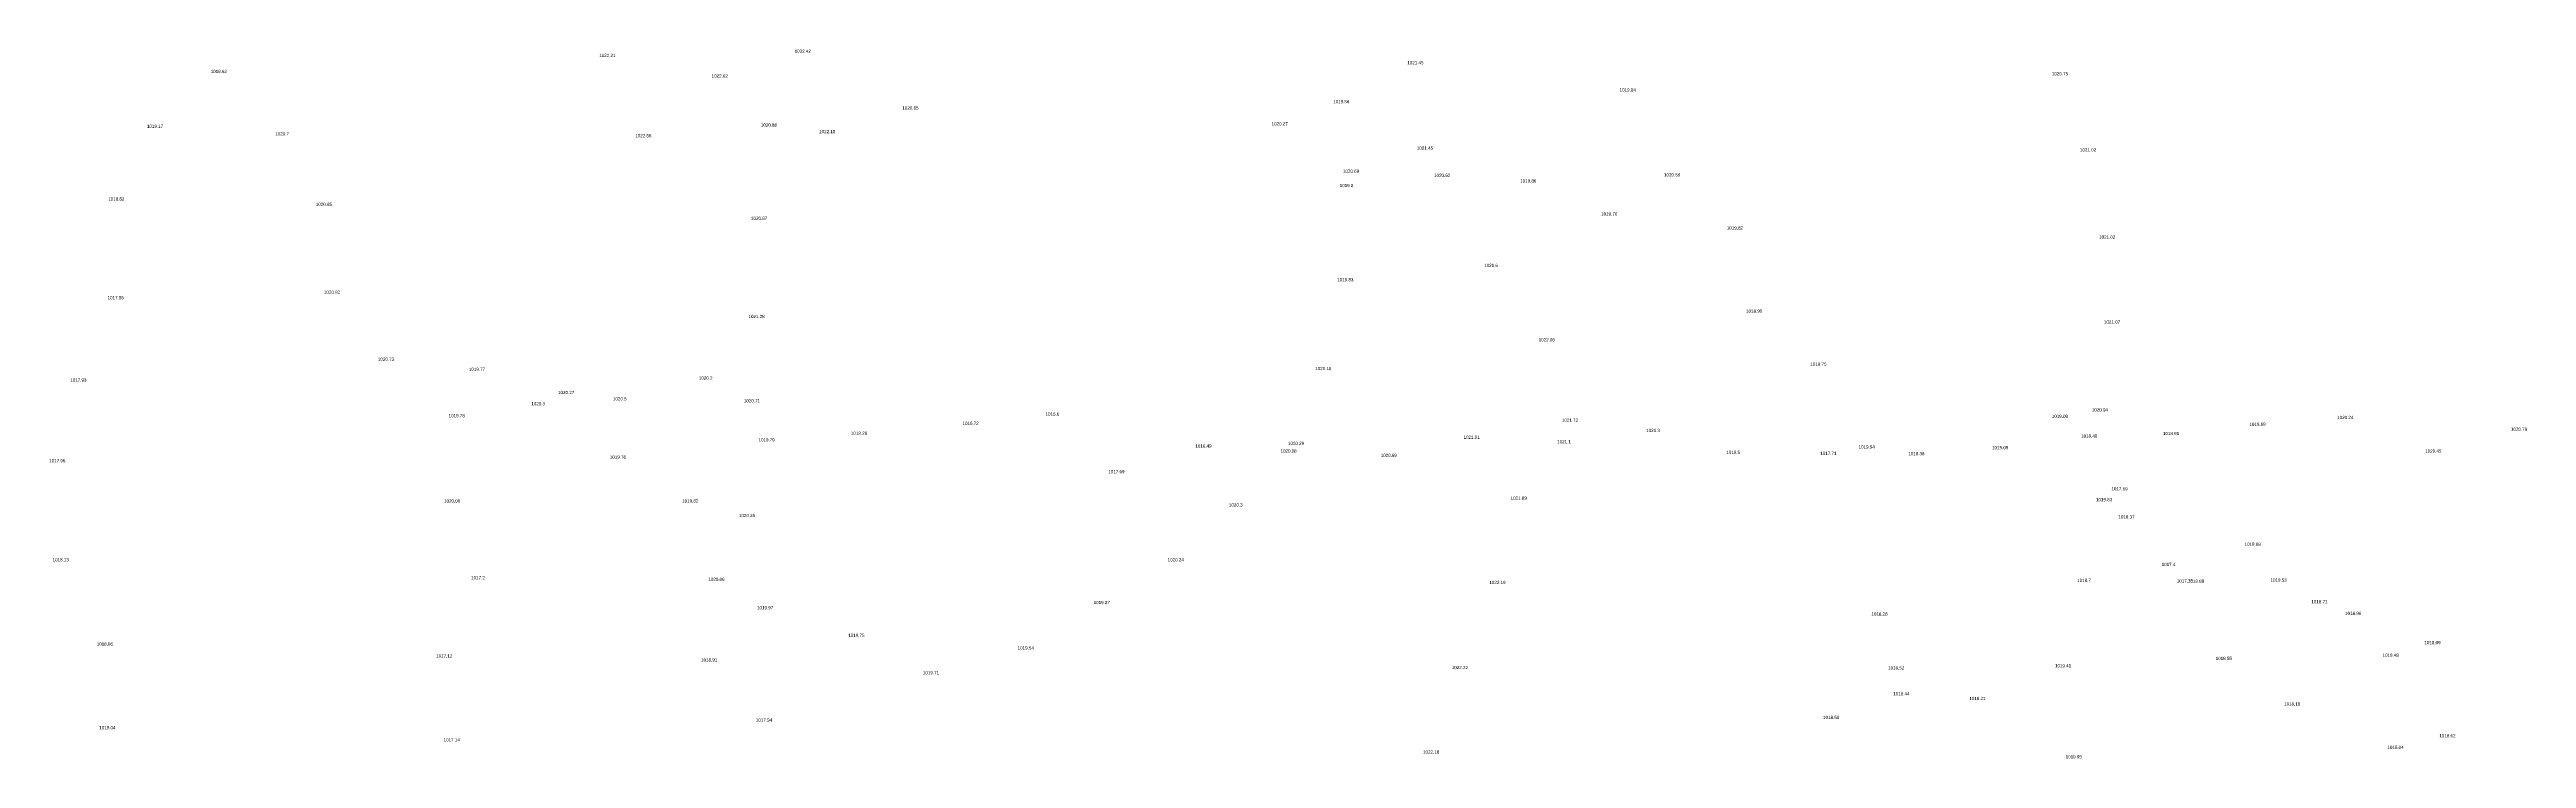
# Model space of a CAD drawing. Header units: inches. Extents: x 628884 to 629912, y 4519174 to 4520145.
# Drawn here: x 628981.9 to 629134.6, y 4519588.7 to 4519632.5 of the extents above; entities that cross this region are included whole.
import ezdxf

# ---------------------------------------------------------------- set-up
doc = ezdxf.new("R2010")
doc.units = ezdxf.units.IN
doc.header["$MEASUREMENT"] = 0

msp = doc.modelspace()

# ---------------------------------------------------------------- texts
for s, p in [('1022.21', (629015.75, 4519632.01, 1022.21)), ('1022.42', (629027.8, 4519632.27, 1022.42)), ('1021.45', (629065.58, 4519631.56, 1021.45)), ('1019.62', (628991.79, 4519631.02, 1019.62)), ('1022.62', (629022.68, 4519630.74, 1022.62)), ('1019.84', (629078.67, 4519629.88, 1019.84)), ('1020.75', (629105.33, 4519630.88, 1020.75)), ('1020.85', (629034.44, 4519628.77, 1020.85)), ('1019.56', (629061.01, 4519629.16, 1019.56)), ('1019.17', (628987.86, 4519627.64, 1019.17)), ('1020.7', (628995.77, 4519627.17, 1020.7)), ('1022.56', (629017.97, 4519627.06, 1022.56)), ('1020.88', (629025.71, 4519627.71, 1020.88)), ('1022.18', (629029.31, 4519627.31, 1022.18)), ('1020.27', (629057.21, 4519627.79, 1020.27)), ('1021.45', (629066.17, 4519626.29, 1021.45)), ('1021.02', (629107.06, 4519626.18, 1021.02)), ('1019.8', (629061.41, 4519623.98, 1019.8)), ('1020.69', (629061.61, 4519624.87, 1020.69)), ('1020.62', (629067.23, 4519624.61, 1020.62)), ('1019.86', (629072.54, 4519624.26, 1019.86)), ('1020.58', (629081.41, 4519624.64, 1020.58)), ('1018.82', (628985.47, 4519623.15, 1018.82)), ('1020.85', (628998.27, 4519622.82, 1020.85)), ('1019.76', (629077.53, 4519622.22, 1019.76)), ('1020.87', (629025.11, 4519621.96, 1020.87)), ('1019.82', (629085.28, 4519621.36, 1019.82)), ('1021.02', (629108.24, 4519620.8, 1021.02)), ('1021.6', (629070.32, 4519619.05, 1021.6)), ('1019.83', (629061.26, 4519618.17, 1019.83)), ('1017.96', (628985.43, 4519617.06, 1017.96)), ('1020.82', (628998.77, 4519617.4, 1020.82)), ('1018.95', (629086.47, 4519616.23, 1018.95)), ('1021.28', (629024.95, 4519615.9, 1021.28)), ('1022.06', (629073.68, 4519614.46, 1022.06)), ('1021.07', (629108.54, 4519615.56, 1021.07)), ('1020.73', (629002.1, 4519613.26, 1020.73)), ('1019.75', (629090.43, 4519612.96, 1019.75)), ('1017.93', (628983.13, 4519611.98, 1017.93)), ('1019.77', (629007.71, 4519612.64, 1019.77)), ('1020.2', (629021.89, 4519612.1, 1020.2)), ('1020.18', (629059.9, 4519612.69, 1020.18)), ('1020.3', (629011.56, 4519610.52, 1020.3)), ('1020.27', (629013.21, 4519611.21, 1020.27)), ('1020.5', (629016.59, 4519610.82, 1020.5)), ('1020.71', (629024.66, 4519610.7, 1020.71)), ('1016.6', (629043.27, 4519609.88, 1016.6)), ('1020.94', (629107.79, 4519610.14, 1020.94)), ('1019.78', (629006.46, 4519609.78, 1019.78)), ('1018.28', (629031.27, 4519608.7, 1018.28)), ('1016.72', (629038.15, 4519609.31, 1016.72)), ('1021.01', (629069.05, 4519608.45, 1021.01)), ('1021.73', (629075.11, 4519609.5, 1021.73)), ('1020.3', (629080.31, 4519608.87, 1020.3)), ('1019.08', (629105.32, 4519609.74, 1019.08)), ('1018.48', (629107.13, 4519608.53, 1018.48)), ('1018.91', (629112.18, 4519608.68, 1018.91)), ('1019.69', (629117.51, 4519609.25, 1019.69)), ('1020.24', (629122.92, 4519609.67, 1020.24)), ('1020.79', (629133.64, 4519608.95, 1020.79)), ('1017.96', (628981.83, 4519607, 1017.96)), ('1019.76', (629016.4, 4519607.22, 1019.76)), ('1019.79', (629025.57, 4519608.29, 1019.79)), ('1016.49', (629052.51, 4519607.91, 1016.49)), ('1020.08', (629057.76, 4519607.6, 1020.08)), ('1020.29', (629058.22, 4519608.07, 1020.29)), ('1020.69', (629063.94, 4519607.33, 1020.69)), ('1021.1', (629074.82, 4519608.17, 1021.1)), ('1019.5', (629085.25, 4519607.52, 1019.5)), ('1017.71', (629091.05, 4519607.46, 1017.71)), ('1019.94', (629093.41, 4519607.85, 1019.94)), ('1018.36', (629096.47, 4519607.44, 1018.36)), ('1019.09', (629101.64, 4519607.81, 1019.09)), ('1020.45', (629128.35, 4519607.6, 1020.45)), ('1017.69', (629047.14, 4519606.33, 1017.69)), ('1020.06', (629006.18, 4519604.52, 1020.06)), ('1019.82', (629020.86, 4519604.52, 1019.82)), ('1020.3', (629054.58, 4519604.27, 1020.3)), ('1021.89', (629071.95, 4519604.69, 1021.89)), ('1019.83', (629108.05, 4519604.6, 1019.83)), ('1017.69', (629109, 4519605.27, 1017.69)), ('1020.25', (629024.36, 4519603.62, 1020.25)), ('1018.37', (629109.43, 4519603.54, 1018.37)), ('1018.13', (628982.04, 4519600.89, 1018.13)), ('1020.24', (629050.8, 4519600.89, 1020.24)), ('1018.68', (629117.21, 4519601.85, 1018.68)), ('1017.2', (629007.85, 4519599.78, 1017.2)), ('1020.06', (629022.48, 4519599.68, 1020.06)), ('1022.19', (629070.64, 4519599.49, 1022.19)), ('1018.7', (629106.89, 4519599.62, 1018.7)), ('1017.4', (629112.1, 4519600.6, 1017.4)), ('1017.75', (629113.03, 4519599.58, 1017.75)), ('1018.88', (629113.72, 4519599.57, 1018.88)), ('1019.53', (629118.81, 4519599.64, 1019.53)), ('1019.97', (629025.48, 4519597.93, 1019.97)), ('1019.87', (629046.24, 4519598.25, 1019.87)), ('1018.71', (629121.33, 4519598.3, 1018.71)), ('1019.75', (629031.11, 4519596.23, 1019.75)), ('1018.28', (629094.2, 4519597.54, 1018.28)), ('1018.96', (629123.41, 4519597.58, 1018.96)), ('1018.66', (628984.76, 4519595.69, 1018.66)), ('1017.12', (629005.69, 4519594.95, 1017.12)), ('1018.91', (629022.03, 4519594.71, 1018.91)), ('1019.54', (629041.55, 4519595.45, 1019.54)), ('1018.55', (629115.43, 4519594.8, 1018.55)), ('1018.48', (629125.72, 4519595, 1018.48)), ('1018.09', (629128.3, 4519595.78, 1018.09)), ('1019.71', (629035.71, 4519593.92, 1019.71)), ('1022.22', (629068.32, 4519594.24, 1022.22)), ('1018.52', (629095.23, 4519594.21, 1018.52)), ('1019.41', (629105.52, 4519594.35, 1019.41)), ('1018.44', (629095.55, 4519592.62, 1018.44)), ('1018.21', (629100.24, 4519592.33, 1018.21)), ('1018.18', (629119.65, 4519591.99, 1018.18)), ('1019.04', (628984.92, 4519590.53, 1019.04)), ('1017.94', (629025.41, 4519591, 1017.94)), ('1018.58', (629091.22, 4519591.16, 1018.58)), ('1018.62', (629129.22, 4519590.03, 1018.62)), ('1017.14', (629006.15, 4519589.78, 1017.14)), ('1022.18', (629066.55, 4519589.03, 1022.18)), ('1019.95', (629106.18, 4519588.73, 1019.95)), ('1018.04', (629126.02, 4519589.32, 1018.04))]:
    msp.add_text(s, height=0.2).set_placement(p)

doc.saveas('drawing.dxf')
